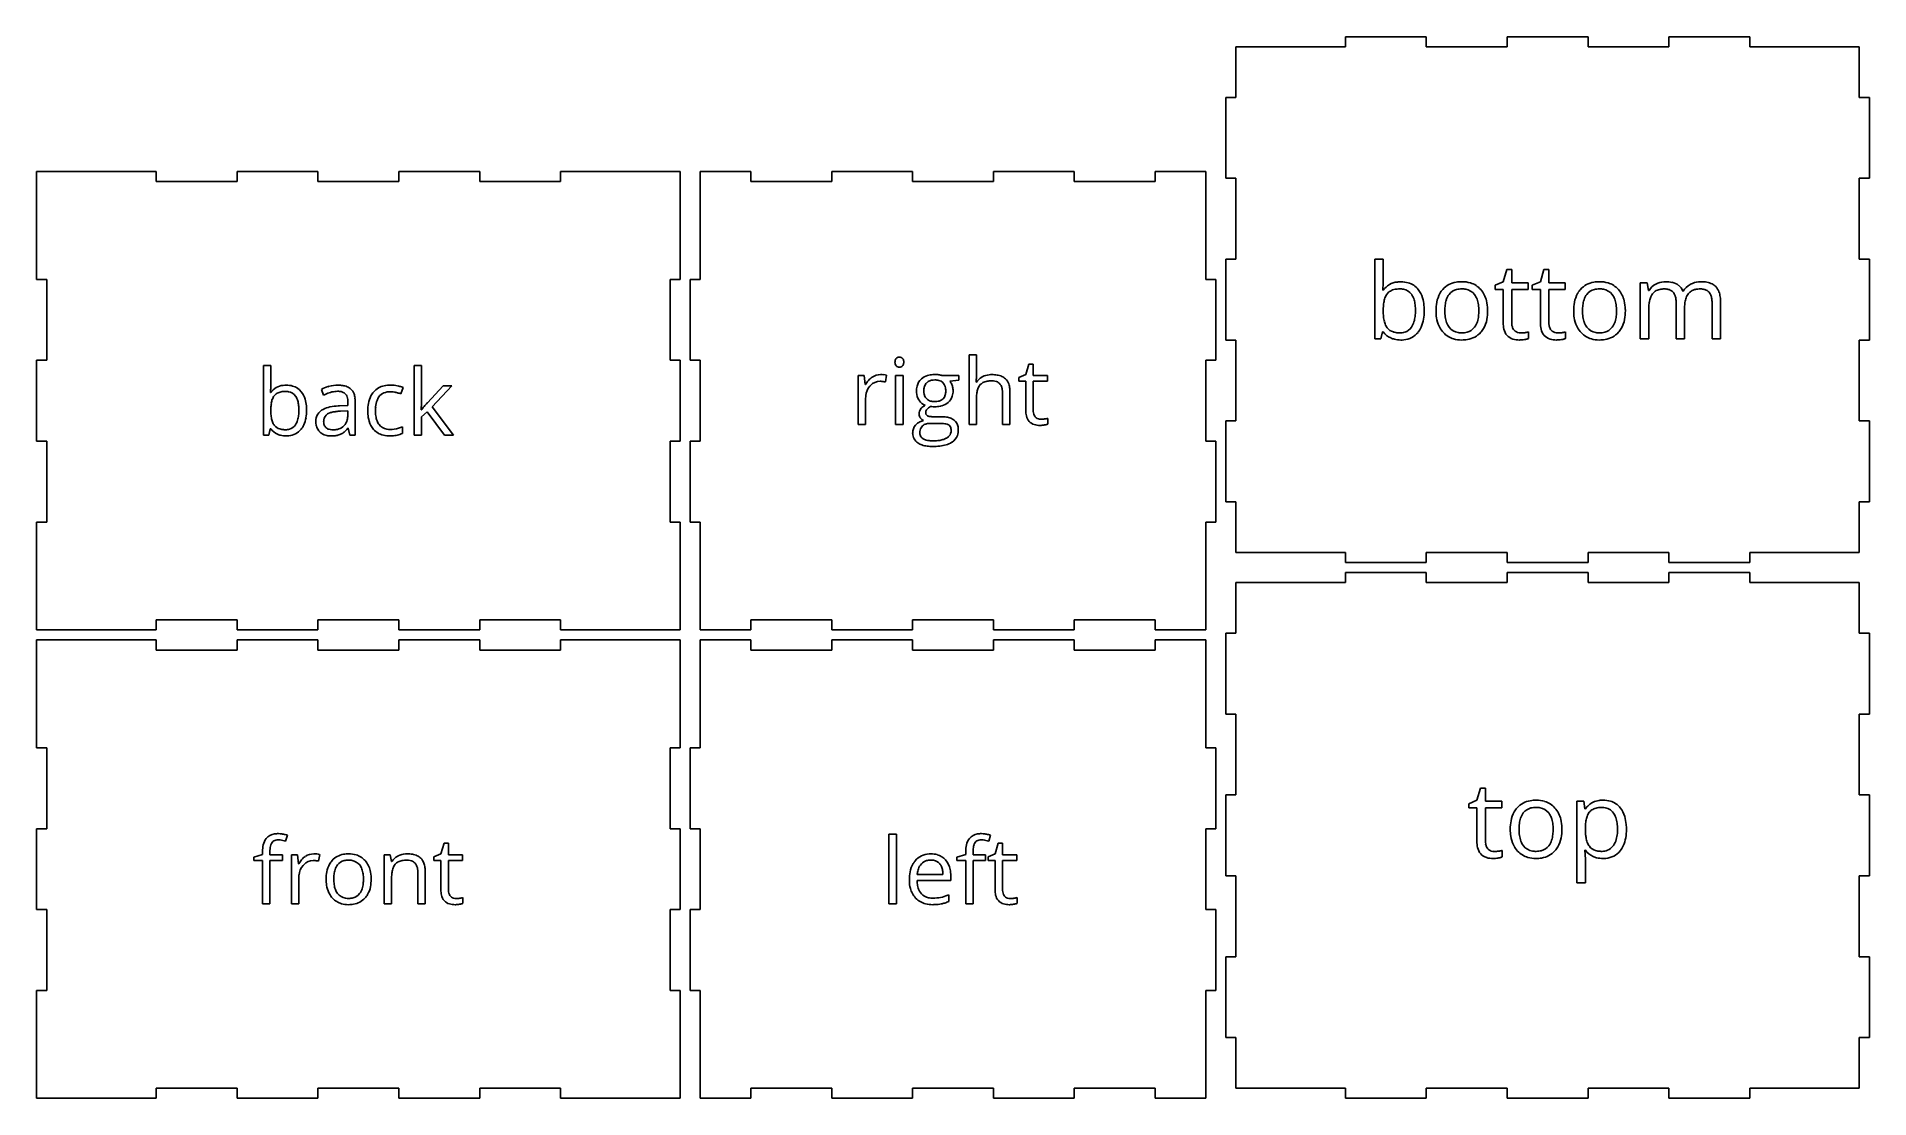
# Model space of a CAD drawing. Header units: millimetres. Extents: x 0 to 544, y 3 to 318.
import ezdxf

# ---------------------------------------------------------------- set-up
doc = ezdxf.new("R2010")
doc.units = ezdxf.units.MM

msp = doc.modelspace()

# ---------------------------------------------------------------- linework, layer by layer
at = {"layer": 'back_labelLayer'}
for p, q in [((67.3, 199.8), (67.3, 220.47)), ((67.3, 220.47), (69.51, 220.47)), ((69.51, 220.47), (69.51, 215.45)), ((112.05, 199.8), (112.05, 220.47)), ((112.05, 220.47), (114.23, 220.47)), ((114.23, 220.47), (114.23, 209.51)), ((69.4, 212.42), (69.51, 212.42)), ((85.19, 211.66), (84.52, 213.35)), ((108.81, 213.86), (108.13, 211.99)), ((115.97, 209.38), (120.67, 214.36)), ((123.28, 214.36), (117.39, 208.15)), ((120.67, 214.36), (123.28, 214.36)), ((89.94, 208.45), (92.41, 208.53)), ((92.35, 206.96), (90.15, 206.87)), ((92.35, 205.64), (92.35, 206.96)), ((92.41, 208.53), (92.41, 209.43)), ((94.56, 209.73), (94.56, 199.8)), ((114.12, 207.25), (114.23, 207.25)), ((117.39, 208.15), (123.7, 199.8)), ((69.35, 201.67), (68.88, 199.8)), ((69.51, 201.67), (69.35, 201.67)), ((92.49, 201.87), (92.38, 201.87)), ((92.92, 199.8), (92.49, 201.87)), ((108.6, 202.24), (108.6, 200.29)), ((115.89, 206.68), (114.23, 205.25)), ((114.23, 205.25), (114.23, 199.8)), ((121.03, 199.8), (115.89, 206.68)), ((68.88, 199.8), (67.3, 199.8)), ((94.56, 199.8), (92.92, 199.8)), ((114.23, 199.8), (112.05, 199.8)), ((123.7, 199.8), (121.03, 199.8))]:
    msp.add_line(p, q, dxfattribs=at)
for centre, radius, start, end in [((41.9, 214.6), 27.59, 355.4718, 355.6526), ((36.34, 214.98), 33.17, 355.7239, 358.1259), ((23.54, 215.41), 45.97, 358.1123, 0.0484), ((73.62, 209.55), 5.01, 95.1835, 145.1109), ((72.83, 209.67), 2.93, 120.1403, 142.4249), ((73.25, 208.87), 3.83, 100.447, 119.6701), ((73.71, 206.55), 6.2, 89.5731, 100.7324), ((74.06, 207.07), 7.53, 89.8743, 96.8145), ((73.79, 207.65), 5.1, 78.6781, 90.3749), ((74.14, 207.86), 6.74, 74.2393, 90.5624), ((74.22, 209.49), 3.22, 35.5408, 79.8011), ((74.59, 209.49), 5.04, 38.5631, 74.067), ((73.44, 208.6), 6.5, 16.4709, 38.4075), ((89.34, 204.4), 10.17, 106.3569, 118.335), ((90.21, 202.04), 10.84, 103.6227, 112.432), ((89.77, 203.06), 11.57, 104.5162, 106.549), ((89.46, 204.39), 10.21, 90.0714, 104.6521), ((89.37, 205.6), 7.18, 90.4485, 103.7666), ((89.33, 207.33), 5.45, 83.6507, 90.1753), ((89.5, 205.28), 9.31, 81.568, 90.3249), ((89.55, 209.16), 3.6, 70.5716, 83.9929), ((90.02, 210.44), 2.24, 42.7295, 71.038), ((90.03, 208.79), 5.76, 68.2274, 81.7494), ((90.78, 210.66), 3.75, 47.8683, 68.2934), ((90.91, 210.9), 3.49, 19.2331, 46.6741), ((104.61, 208.61), 6.08, 138.655, 152.6854), ((104.31, 208.83), 5.71, 101.4913, 138.3134), ((104.55, 208.93), 3.7, 114.4266, 161.6633), ((104.9, 207.78), 4.89, 88.7194, 112.5668), ((105, 205.97), 8.65, 89.5892, 102.1788), ((105.01, 207.78), 4.89, 87.6749, 89.9748), ((105.05, 204.67), 9.95, 77.7702, 89.9475), ((104.93, 206.35), 6.32, 81.691, 87.5079), ((104.53, 203.59), 9.11, 77.2999, 81.7345), ((103.99, 201.04), 11.71, 74.7802, 77.4497), ((104.51, 202.88), 9.81, 68.3294, 74.8831), ((104.87, 203.63), 11, 74.6797, 77.9578), ((105.88, 207.32), 7.18, 70.0946, 74.7386), ((106.85, 209.97), 4.36, 63.5034, 70.1862), ((107.32, 210.96), 3.26, 62.927, 63.1891), ((86.49, 207.1), 16.99, 177.6177, 180.0425), ((84.09, 207.03), 14.58, 179.7763, 185.7075), ((81.39, 207.36), 11.87, 171.0668, 177.8457), ((76.47, 208.16), 6.9, 160.8926, 171.2334), ((73.53, 209.2), 3.77, 143.3382, 161.256), ((73.86, 209.23), 3.66, 32.7034, 35.5242), ((72.88, 208.67), 4.79, 15.7779, 32.0151), ((69.72, 207.73), 8.09, 6.1649, 16.0396), ((65.2, 207.07), 12.63, 353.4935, 0.2205), ((64.81, 207.17), 13.03, 359.7681, 6.3095), ((70.14, 207.56), 9.96, 5.1339, 16.7973), ((67.19, 207.02), 12.93, 350.6563, 0.338), ((65.97, 207.12), 14.15, 359.8779, 5.4094), ((86.69, 203.98), 3.81, 115.4905, 182.3568), ((88.6, 200.48), 7.8, 101.3568, 117.0799), ((91.66, 198.39), 14.77, 112.2122, 115.9641), ((90.14, 193.31), 15.14, 92.4696, 101.7065), ((89.94, 197), 9.83, 96.3545, 102.9953), ((90.67, 190.69), 16.19, 91.8565, 96.4479), ((90.58, 186.92), 21.53, 91.7164, 92.9096), ((89.82, 210.33), 2.46, 20.4094, 41.4479), ((88.47, 209.81), 3.91, 7.8273, 20.6042), ((86.07, 209.46), 6.33, 359.6933, 8.0036), ((88.88, 210.15), 5.65, 6.3379, 19.6815), ((85.88, 209.76), 8.67, 359.8027, 6.6583), ((110.45, 207.06), 12.16, 169.8978, 180.3689), ((111.62, 206.97), 13.33, 179.9389, 183.9815), ((106.22, 207.85), 7.86, 153.0875, 170.1051), ((112.76, 207.04), 12.18, 174.531, 180.1549), ((111.25, 206.96), 10.68, 179.7041, 188.0744), ((108, 207.58), 7.4, 160.1418, 175.1368), ((42.56, 212.27), 71.74, 356.0329, 356.6442), ((24.64, 213.48), 89.7, 356.0202, 356.0555), ((71, 210.61), 43.25, 356.6325, 357.491), ((88.1, 209.85), 26.13, 357.5042, 358.3307), ((99.53, 209.54), 14.69, 358.274, 359.8927), ((124.88, 199.71), 13.05, 142.3234, 144.7075), ((131.83, 194.35), 21.83, 140.4331, 142.3365), ((140.89, 186.89), 33.56, 139.2799, 140.4704), ((151.36, 177.89), 47.37, 138.3418, 139.2877), ((73.48, 204.51), 4.88, 215.585, 245.8362), ((78.34, 206.44), 8.8, 185.5925, 194.2051), ((74.66, 205.49), 5, 193.943, 208.0218), ((73.17, 204.73), 3.33, 208.5537, 217.5605), ((73.05, 204.68), 3.2, 218.169, 253.8047), ((73.64, 206.51), 5.12, 253.1382, 266.8483), ((73.81, 208.47), 7.09, 266.3776, 270.0511), ((73.86, 205.78), 4.4, 269.3869, 285.8631), ((74.44, 204.78), 5.22, 274.064, 321.4081), ((74.19, 204.6), 3.17, 286.0163, 326.8497), ((72.61, 205.64), 5.06, 326.7105, 343.6662), ((69.66, 206.54), 8.15, 343.4171, 353.6369), ((73.68, 205.39), 6.2, 321.3161, 335.5436), ((71.7, 206.25), 8.36, 335.8306, 350.8255), ((88.43, 203.78), 5.55, 179.5457, 192.6949), ((86.56, 203.32), 3.62, 192.0828, 227.4521), ((88.68, 203.81), 3.48, 171.2122, 180.2058), ((88.34, 203.77), 3.15, 179.5266, 192.7787), ((87.57, 204.03), 2.35, 120.9734, 172.418), ((87.28, 203.51), 2.05, 192.3264, 222.058), ((87.2, 203.47), 1.96, 222.5805, 229.2547), ((87.47, 203.81), 2.4, 229.7837, 254.2724), ((88.13, 203.17), 3.39, 113.5886, 121.6805), ((88.95, 201.21), 5.5, 102.7995, 113.2433), ((87.82, 205), 3.64, 253.9397, 266.4534), ((87.94, 206.31), 4.96, 266.0783, 270.059), ((87.99, 207.42), 6.07, 269.5792, 282.0414), ((88.43, 205.46), 4.06, 281.7121, 306.4594), ((88.63, 205.14), 3.68, 306.9881, 313.856), ((88.6, 205.13), 3.69, 314.1892, 347.427), ((85.21, 207.54), 9.14, 314.7445, 321.7072), ((86.75, 205.59), 5.6, 346.9178, 0.2825), ((85.38, 205.64), 6.97, 359.8174, 0.0006), ((108.03, 206.65), 9.73, 183.5914, 196.354), ((104.83, 205.68), 6.38, 196.0167, 221.1349), ((104.19, 205.2), 5.59, 221.7976, 256.8021), ((107.4, 206.39), 6.79, 187.9315, 200.3885), ((105.33, 205.62), 4.57, 200.4183, 216.6393), ((104.45, 205), 3.5, 216.9695, 261.3103), ((104.84, 206.79), 5.33, 260.1359, 270.2692), ((104.82, 210.69), 9.23, 270.2658, 286.2891), ((104.26, 212.78), 11.39, 286.0461, 292.3654), ((73.85, 205.37), 5.82, 245.9802, 255.5456), ((74.04, 206.22), 6.69, 255.7755, 270.3185), ((74.09, 207.01), 7.48, 269.9226, 275.5482), ((86.66, 203.46), 3.8, 227.7689, 237.805), ((86.99, 204.05), 4.47, 238.3273, 258.9184), ((87.46, 206.3), 6.77, 258.672, 270.4048), ((87.51, 209.46), 9.92, 269.9539, 273.1491), ((87.67, 207.03), 7.49, 272.9335, 281.4139), ((88.16, 204.67), 5.08, 281.298, 293.7314), ((88.53, 203.72), 4.06, 294.3933, 304.7372), ((87.45, 205.25), 5.94, 304.8485, 314.8531), ((104.85, 207.77), 8.24, 256.4244, 270.489), ((104.92, 211.62), 12.09, 269.9655, 272.8643), ((105.11, 208.79), 9.25, 272.5981, 282.1878), ((105.75, 205.88), 6.27, 282.0344, 296.9455)]:
    msp.add_arc(centre, radius, start, end, dxfattribs=at)
at = {"layer": 'back_outsideCutPath'}
for p, q in [((0, 278), (0, 246)), ((11.5, 278), (0, 278)), ((35.5, 278), (11.5, 278)), ((35.5, 275), (35.5, 278)), ((83.5, 278), (59.5, 278)), ((59.5, 278), (59.5, 275)), ((83.5, 275), (83.5, 278)), ((131.5, 278), (107.5, 278)), ((107.5, 278), (107.5, 275)), ((131.5, 275), (131.5, 278)), ((191, 278), (155.5, 278)), ((155.5, 278), (155.5, 275)), ((191, 270), (191, 278)), ((59.5, 275), (35.5, 275)), ((107.5, 275), (83.5, 275)), ((155.5, 275), (131.5, 275)), ((191, 246), (191, 270)), ((0, 246), (3, 246)), ((3, 246), (3, 222)), ((188, 222), (188, 246)), ((188, 246), (191, 246)), ((3, 222), (0, 222)), ((0, 222), (0, 198)), ((191, 222), (188, 222)), ((191, 198), (191, 222)), ((0, 198), (3, 198)), ((3, 198), (3, 174)), ((188, 174), (188, 198)), ((188, 198), (191, 198)), ((3, 174), (0, 174)), ((0, 174), (0, 150)), ((191, 174), (188, 174)), ((191, 142), (191, 174)), ((0, 150), (0, 142)), ((0, 142), (35.5, 142)), ((35.5, 142), (35.5, 145)), ((35.5, 145), (59.5, 145)), ((59.5, 145), (59.5, 142)), ((59.5, 142), (83.5, 142)), ((83.5, 142), (83.5, 145)), ((83.5, 145), (107.5, 145)), ((107.5, 145), (107.5, 142)), ((107.5, 142), (131.5, 142)), ((131.5, 142), (131.5, 145)), ((131.5, 145), (155.5, 145)), ((155.5, 145), (155.5, 142)), ((155.5, 142), (179.5, 142)), ((179.5, 142), (191, 142))]:
    msp.add_line(p, q, dxfattribs=at)
at = {"layer": 'bottom_labelLayer'}
for p, q in [((397.18, 228.3), (397.18, 252.01)), ((397.18, 252.01), (399.7, 252.01)), ((399.7, 252.01), (399.7, 246.25)), ((432.93, 244.25), (435.32, 245.3)), ((435.32, 245.3), (436.39, 248.87)), ((436.39, 248.87), (437.85, 248.87)), ((437.85, 248.87), (437.85, 245)), ((437.85, 245), (442.7, 245)), ((442.7, 245), (442.7, 243.03)), ((443.94, 244.25), (446.34, 245.3)), ((446.34, 245.3), (447.4, 248.87)), ((447.4, 248.87), (448.87, 248.87)), ((448.87, 248.87), (448.87, 245)), ((448.87, 245), (453.71, 245)), ((453.71, 245), (453.71, 243.03)), ((476.01, 228.3), (476.01, 245)), ((476.01, 245), (478.07, 245)), ((478.07, 245), (478.48, 242.71)), ((399.58, 242.77), (399.7, 242.77)), ((432.93, 243.03), (432.93, 244.25)), ((435.32, 243.03), (432.93, 243.03)), ((435.32, 233.1), (435.32, 243.03)), ((442.7, 243.03), (437.85, 243.03)), ((437.85, 243.03), (437.85, 233.21)), ((443.94, 243.03), (443.94, 244.25)), ((446.34, 243.03), (443.94, 243.03)), ((446.34, 233.1), (446.34, 243.03)), ((453.71, 243.03), (448.87, 243.03)), ((448.87, 243.03), (448.87, 233.21)), ((478.48, 242.71), (478.6, 242.71)), ((488.66, 242.47), (488.78, 242.47)), ((478.54, 237.06), (478.54, 228.3)), ((486.65, 228.3), (486.65, 239.16)), ((489.18, 237.62), (489.18, 228.3)), ((497.3, 228.3), (497.3, 239.16)), ((499.82, 239.19), (499.82, 228.3)), ((399.52, 230.45), (398.99, 228.3)), ((399.7, 230.45), (399.52, 230.45)), ((442.82, 230.39), (442.82, 228.45)), ((453.83, 230.39), (453.83, 228.45)), ((398.99, 228.3), (397.18, 228.3)), ((478.54, 228.3), (476.01, 228.3)), ((489.18, 228.3), (486.65, 228.3)), ((499.82, 228.3), (497.3, 228.3))]:
    msp.add_line(p, q, dxfattribs=at)
for centre, radius, start, end in [((346.98, 246.2), 52.73, 358.1123, 0.0484), ((404.42, 239.48), 5.75, 95.1835, 145.1109), ((404.93, 236.63), 8.64, 89.8743, 96.8146), ((405.02, 237.54), 7.73, 74.2393, 90.5624), ((405.53, 239.42), 5.79, 38.5631, 74.067), ((422.38, 238.55), 6.69, 99.1759, 137.9833), ((423.03, 235.48), 9.82, 89.7326, 100.076), ((423.16, 236.8), 8.5, 73.5223, 90.5692), ((423.66, 238.62), 6.62, 41.1446, 73.2134), ((463.25, 238.55), 6.69, 99.1759, 137.9833), ((463.9, 235.48), 9.82, 89.7326, 100.076), ((464.03, 236.8), 8.5, 73.5223, 90.5692), ((464.53, 238.62), 6.62, 41.1446, 73.2134), ((483.39, 239.29), 6, 93.8343, 117.5072), ((483.53, 238.05), 7.25, 89.9662, 94.2831), ((483.62, 237.02), 8.28, 77.5572, 90.5513), ((484.39, 240.33), 4.89, 52.7027, 78.0054), ((493.94, 238.89), 6.4, 95.8635, 117.9693), ((494.16, 237.32), 7.98, 89.9197, 96.2618), ((494.23, 236.51), 8.79, 79.9361, 90.3804), ((494.82, 239.68), 5.56, 62.9723, 80.1665), ((368.16, 245.26), 31.52, 355.4714, 355.653), ((361.65, 245.71), 38.04, 355.7239, 358.1259), ((407.69, 237.89), 7.91, 160.8926, 171.2334), ((404.32, 239.08), 4.33, 143.3382, 161.256), ((403.51, 239.62), 3.36, 120.1403, 142.4249), ((404, 238.71), 4.4, 100.4469, 119.6701), ((404.53, 236.05), 7.11, 89.5731, 100.7324), ((404.62, 237.31), 5.85, 78.6781, 90.375), ((405.11, 239.41), 3.69, 35.5408, 79.8011), ((404.7, 239.12), 4.2, 32.7034, 35.5242), ((403.57, 238.47), 5.5, 15.7779, 32.0151), ((399.94, 237.4), 9.28, 6.1649, 16.0396), ((404.22, 238.39), 7.45, 16.4709, 38.4075), ((400.43, 237.21), 11.42, 5.1338, 16.7973), ((424.04, 237.63), 8.59, 150.7111, 169.4695), ((422.61, 238.37), 6.99, 138.1759, 150.2287), ((426.52, 237.34), 8.49, 162.0653, 173.1675), ((423.42, 238.37), 5.23, 142.9026, 162.375), ((422.44, 239.06), 4.03, 103.4685, 142.3119), ((422.94, 237.14), 6.02, 89.4806, 103.8805), ((423.03, 236.78), 6.38, 79.3453, 90.3175), ((423.52, 238.94), 4.16, 37.9578, 80.4006), ((422.66, 238.34), 5.21, 20.0257, 37.4351), ((420.09, 237.39), 7.95, 7.744, 20.069), ((422.71, 237.8), 7.87, 13.5014, 41.0703), ((419.03, 236.84), 11.67, 1.1277, 13.88), ((464.91, 237.63), 8.59, 150.7111, 169.4695), ((463.49, 238.37), 6.99, 138.1759, 150.2287), ((467.39, 237.34), 8.49, 162.0653, 173.1675), ((464.29, 238.37), 5.23, 142.9026, 162.375), ((463.31, 239.06), 4.03, 103.4685, 142.3119), ((463.82, 237.14), 6.02, 89.4806, 103.8805), ((463.91, 236.78), 6.38, 79.3453, 90.3175), ((464.39, 238.94), 4.16, 37.9578, 80.4006), ((463.54, 238.34), 5.21, 20.0257, 37.4351), ((460.96, 237.39), 7.95, 7.744, 20.069), ((463.58, 237.8), 7.87, 13.5014, 41.0703), ((459.9, 236.84), 11.67, 1.1277, 13.88), ((482.89, 240.19), 4.97, 117.121, 149.5424), ((486.13, 238.09), 7.52, 161.0234, 171.4469), ((483.04, 239.18), 4.24, 143.077, 161.3914), ((482.27, 239.7), 3.31, 123.702, 142.3022), ((482.6, 239.13), 3.97, 101.1546, 123.0656), ((483.08, 236.87), 6.28, 89.5573, 101.4832), ((483.14, 237.23), 5.92, 85.5238, 90.0794), ((483.3, 238.95), 4.2, 72.3601, 85.9562), ((483.79, 240.41), 2.65, 41.0611, 72.8994), ((483.45, 240.19), 3.06, 20.7071, 40.0218), ((481.93, 239.61), 4.68, 7.9865, 20.795), ((479.19, 239.2), 7.46, 359.6948, 8.1471), ((484.66, 240.84), 4.32, 22.2098, 51.4971), ((493.36, 239.84), 5.28, 119.4042, 150.1829), ((496.08, 238.27), 6.86, 160.8732, 172.5273), ((493.55, 239.17), 4.18, 140.9765, 161.17), ((492.88, 239.66), 3.35, 122.3597, 140.2884), ((493.95, 238.95), 6.34, 118.2584, 120.063), ((493.25, 238.99), 4.11, 101.0032, 121.7841), ((493.74, 236.65), 6.51, 89.5621, 101.2962), ((493.8, 237.28), 5.87, 85.8145, 90.0686), ((493.95, 238.95), 4.2, 72.6395, 86.2568), ((494.44, 240.41), 2.66, 41.0408, 73.1793), ((494.1, 240.19), 3.06, 20.7071, 40.0218), ((492.58, 239.61), 4.68, 7.9865, 20.795), ((489.84, 239.2), 7.46, 359.6948, 8.1471), ((495.43, 240.94), 4.17, 44.229, 62.6229), ((495.25, 240.86), 4.35, 19.5612, 43.3161), ((492.6, 239.87), 7.18, 7.5042, 19.9645), ((488.23, 239.25), 11.6, 359.7107, 7.6907), ((419.19, 236.68), 19.48, 177.6177, 180.0425), ((416.43, 236.6), 16.72, 179.7763, 185.7075), ((413.33, 236.98), 13.62, 171.0668, 177.8457), ((409.83, 235.92), 10.09, 185.5925, 194.2051), ((399.88, 236.03), 9.34, 343.4171, 353.6369), ((394.77, 236.64), 14.49, 353.4935, 0.2205), ((394.32, 236.76), 14.94, 359.7681, 6.3095), ((402.22, 235.7), 9.58, 335.8306, 350.8255), ((397.05, 236.58), 14.83, 350.6563, 0.338), ((395.64, 236.7), 16.23, 359.8779, 5.4094), ((428.5, 236.75), 13.13, 169.2443, 180.3881), ((428.02, 236.61), 12.65, 179.7745, 189.0933), ((424.77, 236.06), 9.36, 188.9102, 205.3171), ((431.35, 236.72), 13.36, 173.0086, 180.2464), ((430.79, 236.6), 12.81, 179.706, 187.9161), ((426.09, 235.92), 8.06, 187.7639, 200.0977), ((419.35, 236.06), 8.7, 342.3616, 353.7538), ((415.47, 236.73), 12.62, 359.7076, 7.8973), ((414.76, 236.62), 13.32, 353.5363, 0.2014), ((422.04, 235.7), 8.58, 330.2507, 349.4116), ((417.64, 236.58), 13.06, 349.1762, 0.3863), ((415.86, 236.67), 14.84, 359.9919, 1.542), ((469.37, 236.75), 13.13, 169.2443, 180.3881), ((468.89, 236.61), 12.65, 179.7745, 189.0933), ((465.64, 236.06), 9.36, 188.9102, 205.3171), ((472.22, 236.72), 13.36, 173.0086, 180.2464), ((471.67, 236.6), 12.81, 179.706, 187.9161), ((466.97, 235.92), 8.06, 187.7639, 200.0977), ((460.23, 236.06), 8.7, 342.3616, 353.7538), ((456.34, 236.73), 12.62, 359.7076, 7.8973), ((455.64, 236.62), 13.32, 353.5363, 0.2014), ((462.92, 235.7), 8.58, 330.2507, 349.4116), ((458.52, 236.58), 13.06, 349.1762, 0.3863), ((456.74, 236.67), 14.84, 359.9919, 1.542), ((496.15, 237.07), 17.61, 178.0976, 180.0253), ((491.25, 237.29), 12.71, 171.3042, 178.3502), ((500.29, 237.69), 11.12, 172.3777, 180.1829), ((503.2, 237.62), 14.03, 179.894, 180.0001), ((404.26, 233.71), 5.6, 215.585, 245.8362), ((405.61, 234.82), 5.73, 193.943, 208.0218), ((403.9, 233.95), 3.81, 208.5536, 217.5606), ((403.76, 233.9), 3.67, 218.169, 253.8047), ((404.68, 234.69), 6.67, 245.9802, 255.5456), ((404.44, 235.99), 5.87, 253.1382, 266.8483), ((404.63, 238.24), 8.13, 266.3776, 270.0511), ((404.69, 235.15), 5.04, 269.3869, 285.8631), ((405.36, 234.01), 5.99, 274.064, 321.4081), ((405.07, 233.8), 3.64, 286.0163, 326.8497), ((403.26, 235), 5.81, 326.7105, 343.6662), ((404.49, 234.72), 7.11, 321.3161, 335.5436), ((423.8, 235.66), 8.31, 205.656, 208.4461), ((422.55, 234.9), 6.85, 207.7947, 238.6758), ((423.51, 234.98), 5.31, 200.0846, 216.9132), ((422.64, 235.07), 7.04, 238.8116, 253.2428), ((422.56, 234.3), 4.14, 217.301, 261.7099), ((423, 236.39), 6.28, 260.5033, 270.2477), ((423.08, 235.99), 5.87, 269.4482, 284.7256), ((423.55, 234.26), 4.09, 284.5662, 322.6334), ((423.64, 234.8), 6.74, 278.8959, 317.9979), ((422.46, 235.05), 5.43, 323.0089, 342.6391), ((423.4, 235), 7.05, 318.144, 329.7566), ((443.27, 233.01), 7.95, 179.3551, 192.8478), ((439.28, 231.93), 3.82, 190.3818, 253.8772), ((442.94, 233.17), 5.09, 179.6417, 189.7506), ((441.15, 232.85), 3.27, 189.548, 205.7874), ((440.41, 232.51), 2.45, 206.1294, 221.4084), ((440.32, 232.45), 2.35, 221.5949, 262.3505), ((440.52, 233.46), 3.38, 261.3266, 270.1913), ((440.55, 238.39), 8.31, 269.8803, 278.3028), ((440.63, 237.74), 7.66, 278.4154, 279.0079), ((439.7, 243.69), 13.68, 278.959, 280.5105), ((440.58, 238.93), 8.83, 280.4848, 282.6268), ((441.36, 235.47), 5.29, 282.5877, 285.5795), ((441.75, 234.03), 3.8, 285.7235, 286.2561), ((454.29, 233.01), 7.95, 179.3551, 192.8478), ((450.3, 231.93), 3.82, 190.3818, 253.8772), ((453.96, 233.17), 5.09, 179.6417, 189.7506), ((452.16, 232.85), 3.27, 189.548, 205.7874), ((451.42, 232.51), 2.45, 206.1294, 221.4084), ((451.34, 232.45), 2.35, 221.5949, 262.3505), ((451.54, 233.46), 3.38, 261.3266, 270.1913), ((451.56, 238.39), 8.31, 269.8803, 278.3028), ((451.64, 237.74), 7.66, 278.4154, 279.0079), ((450.71, 243.69), 13.68, 278.959, 280.5105), ((451.6, 238.93), 8.83, 280.4848, 282.6268), ((452.38, 235.47), 5.29, 282.5877, 285.5795), ((452.77, 234.03), 3.8, 285.7235, 286.2561), ((464.68, 235.66), 8.31, 205.656, 208.4461), ((463.42, 234.9), 6.85, 207.7947, 238.6758), ((464.38, 234.98), 5.31, 200.0846, 216.9132), ((463.51, 235.07), 7.04, 238.8116, 253.2428), ((463.44, 234.3), 4.14, 217.301, 261.7099), ((463.87, 236.39), 6.28, 260.5033, 270.2477), ((463.96, 235.99), 5.87, 269.4482, 284.7256), ((464.42, 234.26), 4.09, 284.5662, 322.6334), ((464.51, 234.8), 6.74, 278.8959, 317.9979), ((463.34, 235.05), 5.43, 323.0089, 342.6391), ((464.27, 235), 7.05, 318.144, 329.7566), ((404.9, 235.67), 7.67, 255.7755, 270.3185), ((404.96, 236.57), 8.58, 269.9226, 275.5482), ((422.91, 236.12), 8.12, 253.5437, 270.4183), ((423.01, 237.82), 9.82, 269.7503, 279.8033), ((440.06, 234.6), 6.61, 253.7848, 270.8853), ((440.17, 234.48), 6.48, 270.0033, 270.7603), ((440.13, 235.88), 7.88, 270.8932, 275.5484), ((439.84, 238.94), 10.96, 275.526, 279.2939), ((440.1, 237.46), 9.46, 279.1863, 280.1143), ((440.52, 235.16), 7.12, 280.007, 283.3735), ((441.15, 232.52), 4.4, 283.3069, 288.1198), ((441.75, 230.7), 2.49, 287.9888, 295.3048), ((451.08, 234.6), 6.61, 253.7848, 270.8853), ((451.18, 234.48), 6.48, 270.0033, 270.7603), ((451.14, 235.88), 7.88, 270.8932, 275.5484), ((450.85, 238.94), 10.96, 275.526, 279.2939), ((451.11, 237.46), 9.46, 279.1863, 280.1143), ((451.54, 235.16), 7.12, 280.007, 283.3735), ((452.17, 232.52), 4.4, 283.3069, 288.1198), ((452.77, 230.7), 2.49, 287.9888, 295.3048), ((463.78, 236.12), 8.12, 253.5437, 270.4183), ((463.88, 237.82), 9.82, 269.7503, 279.8033)]:
    msp.add_arc(centre, radius, start, end, dxfattribs=at)
at = {"layer": 'bottom_outsideCutPath'}
for p, q in [((412.5, 318), (388.5, 318)), ((388.5, 318), (388.5, 315)), ((412.5, 315), (412.5, 318)), ((460.5, 318), (436.5, 318)), ((436.5, 318), (436.5, 315)), ((460.5, 315), (460.5, 318)), ((508.5, 318), (484.5, 318)), ((484.5, 318), (484.5, 315)), ((508.5, 315), (508.5, 318)), ((356, 315), (356, 300)), ((364.5, 315), (356, 315)), ((388.5, 315), (364.5, 315)), ((436.5, 315), (412.5, 315)), ((484.5, 315), (460.5, 315)), ((541, 315), (508.5, 315)), ((541, 300), (541, 315)), ((356, 300), (353, 300)), ((353, 300), (353, 276)), ((544, 300), (541, 300)), ((544, 276), (544, 300)), ((353, 276), (356, 276)), ((356, 276), (356, 252)), ((541, 252), (541, 276)), ((541, 276), (544, 276)), ((356, 252), (353, 252)), ((353, 252), (353, 228)), ((544, 252), (541, 252)), ((544, 228), (544, 252)), ((353, 228), (356, 228)), ((356, 228), (356, 204)), ((541, 204), (541, 228)), ((541, 228), (544, 228)), ((356, 204), (353, 204)), ((353, 204), (353, 180)), ((544, 204), (541, 204)), ((544, 180), (544, 204)), ((353, 180), (356, 180)), ((356, 180), (356, 165)), ((541, 165), (541, 180)), ((541, 180), (544, 180)), ((356, 165), (388.5, 165)), ((388.5, 165), (388.5, 162)), ((412.5, 162), (412.5, 165)), ((412.5, 165), (436.5, 165)), ((436.5, 165), (436.5, 162)), ((460.5, 162), (460.5, 165)), ((460.5, 165), (484.5, 165)), ((484.5, 165), (484.5, 162)), ((508.5, 162), (508.5, 165)), ((508.5, 165), (532.5, 165)), ((532.5, 165), (541, 165)), ((388.5, 162), (412.5, 162)), ((436.5, 162), (460.5, 162)), ((484.5, 162), (508.5, 162))]:
    msp.add_line(p, q, dxfattribs=at)
at = {"layer": 'front_labelLayer'}
for p, q in [((67.06, 75.36), (67.06, 76.17)), ((69.26, 76.23), (69.26, 75.28)), ((74.46, 81.07), (73.88, 79.31)), ((120.01, 75.55), (120.94, 78.66)), ((120.94, 78.66), (122.22, 78.66)), ((122.22, 78.66), (122.22, 75.28)), ((64.46, 74.57), (67.06, 75.36)), ((64.46, 73.57), (64.46, 74.57)), ((67.06, 73.57), (64.46, 73.57)), ((67.06, 60.73), (67.06, 73.57)), ((69.26, 75.28), (72.97, 75.28)), ((72.97, 73.57), (69.26, 73.57)), ((69.26, 73.57), (69.26, 60.73)), ((72.97, 75.28), (72.97, 73.57)), ((75.62, 60.73), (75.62, 75.28)), ((75.62, 75.28), (77.44, 75.28)), ((77.44, 75.28), (77.7, 72.59)), ((77.7, 72.59), (77.8, 72.59)), ((84.01, 75.39), (83.7, 73.34)), ((103.16, 60.73), (103.16, 75.28)), ((103.16, 75.28), (104.95, 75.28)), ((104.95, 75.28), (105.31, 73.29)), ((105.31, 73.29), (105.41, 73.29)), ((117.93, 74.63), (120.01, 75.55)), ((117.93, 73.57), (117.93, 74.63)), ((120.01, 73.57), (117.93, 73.57)), ((120.01, 64.91), (120.01, 73.57)), ((122.22, 75.28), (126.44, 75.28)), ((126.44, 73.57), (122.22, 73.57)), ((122.22, 73.57), (122.22, 65)), ((126.44, 75.28), (126.44, 73.57)), ((77.83, 68.54), (77.83, 60.73)), ((105.36, 68.36), (105.36, 60.73)), ((113.12, 60.73), (113.12, 70.14)), ((115.32, 70.22), (115.32, 60.73)), ((69.26, 60.73), (67.06, 60.73)), ((77.83, 60.73), (75.62, 60.73)), ((105.36, 60.73), (103.16, 60.73)), ((115.32, 60.73), (113.12, 60.73)), ((126.54, 62.55), (126.54, 60.86))]:
    msp.add_line(p, q, dxfattribs=at)
for centre, radius, start, end in [((75.99, 76.28), 8.94, 167.5776, 180.6587), ((71.79, 77.26), 4.62, 141.7434, 168.2322), ((71.11, 77.61), 3.87, 98.2552, 139.6203), ((79.67, 76.23), 10.41, 178.1973, 180.0232), ((76.82, 76.35), 7.56, 171.6528, 178.4384), ((73.8, 76.81), 4.5, 161.8437, 171.7847), ((71.95, 77.43), 2.55, 145.0689, 162.1802), ((71.41, 77.78), 1.91, 102.7677, 144.338), ((71.71, 74.84), 6.7, 89.6697, 99.9314), ((71.68, 76.75), 2.97, 89.4859, 103.4198), ((71.69, 74.98), 4.74, 83.0761, 89.7927), ((71.71, 74.44), 7.1, 81.5641, 89.7017), ((71.4, 72.65), 7.09, 76.5184, 83.0217), ((71.21, 70.96), 10.62, 75.974, 81.6565), ((70.57, 69.13), 10.71, 71.9613, 76.5918), ((70.35, 67.4), 14.27, 73.2964, 76.0946), ((84.29, 68.93), 7.45, 139.4139, 150.6033), ((82.88, 68.8), 5.03, 138.9576, 174.5422), ((82.95, 70.08), 5.69, 124.2321, 139.4161), ((83.02, 68.67), 5.23, 135.6209, 138.8377), ((82.08, 69.72), 3.82, 89.6335, 137.0881), ((82.24, 71.15), 4.39, 89.6797, 124.4406), ((82.1, 68.37), 5.17, 87.3437, 89.966), ((82.29, 65.43), 10.12, 84.9923, 90.1281), ((82.01, 66.78), 6.77, 81.5884, 87.1916), ((81.59, 63.86), 9.72, 77.4454, 81.636), ((82.53, 68.15), 7.39, 78.4892, 85.0266), ((93.48, 68.86), 7.48, 150.7111, 169.4696), ((92.24, 69.5), 6.09, 138.176, 150.2287), ((92.03, 69.66), 5.83, 99.1759, 137.9833), ((95.64, 68.61), 7.4, 162.0653, 173.1675), ((92.94, 69.51), 4.56, 142.9026, 162.375), ((92.08, 70.11), 3.51, 103.4685, 142.3119), ((92.6, 66.99), 8.56, 89.7326, 100.076), ((92.52, 68.43), 5.25, 89.4806, 103.8805), ((92.6, 68.12), 5.56, 79.3454, 90.3175), ((92.71, 68.14), 7.41, 73.5223, 90.5692), ((93.03, 70), 3.63, 37.9578, 80.4006), ((93.15, 69.72), 5.77, 41.1446, 73.2134), ((92.28, 69.48), 4.54, 20.0257, 37.435), ((90.04, 68.65), 6.93, 7.744, 20.069), ((92.32, 69.01), 6.87, 13.5014, 41.0703), ((109.19, 70.9), 4.46, 116.9443, 147.6526), ((111.69, 69.19), 6.28, 159.9534, 171.3801), ((109.19, 70.13), 3.6, 140.1519, 160.3146), ((108.78, 70.41), 3.11, 118.5439, 139.1927), ((109.65, 70.13), 5.37, 115.8072, 117.6067), ((109.25, 69.48), 4.15, 100.1177, 118.1603), ((109.89, 69.57), 5.97, 94.3227, 115.5454), ((109.72, 67), 6.67, 89.5933, 100.3718), ((110.03, 68.33), 7.22, 89.9579, 94.7109), ((109.79, 67.83), 5.84, 84.0198, 90.1511), ((110.09, 66.84), 8.7, 80.5585, 90.3538), ((110.01, 69.71), 3.95, 71.0828, 84.3691), ((110.5, 71.09), 2.49, 43.3791, 71.5386), ((110.63, 70), 5.51, 65.1094, 80.7638), ((110.37, 71.03), 2.62, 22.7024, 42.342), ((109.2, 70.55), 3.89, 8.4931, 22.658), ((111.27, 71.4), 3.96, 46.5584, 64.8783), ((106.89, 70.18), 6.23, 359.6714, 8.6877), ((111.32, 71.55), 3.82, 19.3849, 45.5997), ((109.11, 70.72), 6.18, 6.9634, 19.8363), ((105.7, 70.26), 9.62, 359.7631, 7.2116), ((84.52, 68.55), 6.69, 173.6907, 180.0883), ((97.36, 68.1), 11.45, 169.2443, 180.3881), ((96.95, 67.98), 11.03, 179.7745, 189.0933), ((94.11, 67.5), 8.16, 188.9102, 205.3171), ((99.85, 68.07), 11.65, 173.0086, 180.2464), ((99.37, 67.96), 11.16, 179.706, 187.9161), ((95.27, 67.37), 7.03, 187.7639, 200.0977), ((89.39, 67.5), 7.58, 342.3616, 353.7537), ((86.01, 68.07), 11, 359.7076, 7.8973), ((85.39, 67.98), 11.61, 353.5363, 0.2014), ((91.74, 67.18), 7.48, 330.2507, 349.4116), ((89.11, 68.17), 10.18, 1.1277, 13.88), ((87.9, 67.94), 11.39, 349.1762, 0.3863), ((86.35, 68.02), 12.94, 359.9919, 1.5419), ((119.48, 68.37), 14.12, 178.081, 180.0237), ((115.78, 68.54), 10.42, 171.1766, 178.3217), ((93.27, 67.15), 7.25, 205.656, 208.4462), ((92.18, 66.48), 5.97, 207.7947, 238.6758), ((93.02, 66.55), 4.63, 200.0846, 216.9132), ((92.26, 66.63), 6.14, 238.8116, 253.2428), ((92.19, 65.96), 3.61, 217.301, 261.7099), ((92.49, 67.54), 7.08, 253.5437, 270.4182), ((92.57, 67.78), 5.48, 260.5033, 270.2477), ((92.58, 69.02), 8.56, 269.7503, 279.8033), ((92.65, 67.43), 5.12, 269.4482, 284.7256), ((93.05, 65.92), 3.56, 284.5662, 322.6334), ((93.13, 66.39), 5.88, 278.8959, 317.9979), ((92.1, 66.61), 4.73, 323.0089, 342.6391), ((92.92, 66.56), 6.15, 318.144, 329.7566), ((126.94, 64.83), 6.93, 179.3551, 192.8478), ((123.46, 63.89), 3.33, 190.3818, 253.8772), ((126.65, 64.98), 4.44, 179.6417, 189.7506), ((125.09, 64.7), 2.85, 189.5479, 205.7874), ((124.44, 64.4), 2.14, 206.1295, 221.4084), ((124.15, 66.22), 5.76, 253.7848, 270.8853), ((124.37, 64.34), 2.05, 221.5949, 262.3505), ((124.54, 65.23), 2.95, 261.3266, 270.1913), ((124.23, 66.11), 5.65, 270.003, 270.7606), ((124.2, 67.33), 6.87, 270.8933, 275.5484), ((124.57, 69.52), 7.24, 269.8804, 278.3028), ((123.95, 70), 9.56, 275.526, 279.294), ((124.17, 68.71), 8.24, 279.1862, 280.1144), ((124.64, 68.96), 6.67, 278.4155, 279.008), ((124.54, 66.71), 6.21, 280.0069, 283.3736), ((123.82, 74.15), 11.93, 278.9589, 280.5105), ((125.09, 64.4), 3.84, 283.307, 288.1197), ((124.6, 69.99), 7.7, 280.4848, 282.6268), ((125.28, 66.98), 4.61, 282.5877, 285.5795), ((125.62, 62.82), 2.17, 287.9889, 295.3048), ((125.62, 65.72), 3.31, 285.7237, 286.2565)]:
    msp.add_arc(centre, radius, start, end, dxfattribs=at)
at = {"layer": 'front_outsideCutPath'}
for p, q in [((0, 139), (0, 107)), ((11.5, 139), (0, 139)), ((35.5, 139), (11.5, 139)), ((35.5, 136), (35.5, 139)), ((83.5, 139), (59.5, 139)), ((59.5, 139), (59.5, 136)), ((83.5, 136), (83.5, 139)), ((131.5, 139), (107.5, 139)), ((107.5, 139), (107.5, 136)), ((131.5, 136), (131.5, 139)), ((191, 139), (155.5, 139)), ((155.5, 139), (155.5, 136)), ((191, 131), (191, 139)), ((59.5, 136), (35.5, 136)), ((107.5, 136), (83.5, 136)), ((155.5, 136), (131.5, 136)), ((191, 107), (191, 131)), ((0, 107), (3, 107)), ((3, 107), (3, 83)), ((188, 83), (188, 107)), ((188, 107), (191, 107)), ((3, 83), (0, 83)), ((0, 83), (0, 59)), ((191, 83), (188, 83)), ((191, 59), (191, 83)), ((0, 59), (3, 59)), ((3, 59), (3, 35)), ((188, 35), (188, 59)), ((188, 59), (191, 59)), ((3, 35), (0, 35)), ((0, 35), (0, 11)), ((191, 35), (188, 35)), ((191, 3), (191, 35)), ((0, 11), (0, 3)), ((35.5, 3), (35.5, 6)), ((35.5, 6), (59.5, 6)), ((59.5, 6), (59.5, 3)), ((83.5, 3), (83.5, 6)), ((83.5, 6), (107.5, 6)), ((107.5, 6), (107.5, 3)), ((131.5, 3), (131.5, 6)), ((131.5, 6), (155.5, 6)), ((155.5, 6), (155.5, 3)), ((0, 3), (35.5, 3)), ((59.5, 3), (83.5, 3)), ((107.5, 3), (131.5, 3)), ((155.5, 3), (179.5, 3)), ((179.5, 3), (191, 3))]:
    msp.add_line(p, q, dxfattribs=at)
at = {"layer": 'left_labelLayer'}
for p, q in [((252.97, 60.73), (252.97, 81.39)), ((252.97, 81.39), (255.18, 81.39)), ((255.18, 81.39), (255.18, 60.73)), ((275.77, 75.36), (275.77, 76.17)), ((277.97, 76.23), (277.97, 75.28)), ((283.16, 81.07), (282.59, 79.31)), ((284.49, 75.55), (285.42, 78.66)), ((285.42, 78.66), (286.7, 78.66)), ((286.7, 78.66), (286.7, 75.28)), ((273.16, 74.57), (275.77, 75.36)), ((273.16, 73.57), (273.16, 74.57)), ((275.77, 73.57), (273.16, 73.57)), ((275.77, 60.73), (275.77, 73.57)), ((277.97, 75.28), (281.68, 75.28)), ((281.68, 73.57), (277.97, 73.57)), ((277.97, 73.57), (277.97, 60.73)), ((281.68, 75.28), (281.68, 73.57)), ((282.41, 74.63), (284.49, 75.55)), ((282.41, 73.57), (282.41, 74.63)), ((284.49, 73.57), (282.41, 73.57)), ((284.49, 64.91), (284.49, 73.57)), ((286.7, 75.28), (290.92, 75.28)), ((290.92, 73.57), (286.7, 73.57)), ((286.7, 73.57), (286.7, 65)), ((290.92, 75.28), (290.92, 73.57)), ((271.36, 67.61), (261.33, 67.61)), ((261.38, 69.4), (268.99, 69.4)), ((271.36, 69), (271.36, 67.61)), ((255.18, 60.73), (252.97, 60.73)), ((270.73, 63.37), (270.73, 61.4)), ((277.97, 60.73), (275.77, 60.73)), ((291.03, 62.55), (291.03, 60.86))]:
    msp.add_line(p, q, dxfattribs=at)
for centre, radius, start, end in [((284.7, 76.28), 8.94, 167.5776, 180.6587), ((280.5, 77.26), 4.62, 141.7434, 168.2322), ((279.81, 77.61), 3.87, 98.2552, 139.6203), ((288.38, 76.23), 10.41, 178.1973, 180.0232), ((285.53, 76.35), 7.56, 171.6528, 178.4384), ((282.51, 76.81), 4.5, 161.8437, 171.7847), ((280.66, 77.43), 2.55, 145.0689, 162.1802), ((280.12, 77.78), 1.91, 102.7677, 144.338), ((280.41, 74.84), 6.7, 89.6697, 99.9314), ((280.39, 76.75), 2.97, 89.4859, 103.4198), ((280.4, 74.98), 4.74, 83.0761, 89.7927), ((280.42, 74.44), 7.1, 81.5641, 89.7017), ((280.11, 72.65), 7.09, 76.5184, 83.0217), ((279.92, 70.96), 10.62, 75.974, 81.6565), ((279.28, 69.13), 10.71, 71.9613, 76.5918), ((279.06, 67.4), 14.27, 73.2964, 76.0946), ((266.84, 68.73), 7.72, 149.4071, 169.1854), ((265.79, 69.29), 6.53, 140.1056, 148.9067), ((265.14, 69.89), 5.65, 92.4763, 140.5386), ((267.78, 68.94), 6.41, 160.3353, 172.5315), ((265.85, 69.65), 4.36, 138.0995, 160.5866), ((265.1, 70.31), 3.36, 106.4657, 137.9176), ((265.36, 69.36), 4.35, 89.4422, 106.209), ((265.43, 67.76), 7.79, 89.9638, 93.9176), ((265.43, 69.17), 4.53, 79.6468, 90.291), ((265.5, 68.83), 6.72, 74.2126, 90.545), ((265.75, 70.65), 3.02, 40.0823, 80.6243), ((265.92, 70.38), 5.11, 41.2065, 74.0233), ((265.44, 70.41), 3.41, 23.4821, 39.7072), ((264.16, 69.88), 4.79, 8.7342, 23.2772), ((265.12, 69.69), 6.16, 11.5994, 41.1496), ((262.38, 69.06), 8.97, 359.6148, 12.0336), ((270.62, 67.96), 11.58, 168.9539, 180.3843), ((271.64, 67.88), 12.59, 179.9887, 181.7991), ((268.8, 67.72), 9.76, 181.3575, 194.492), ((270.18, 67.78), 8.85, 181.1447, 190.8007), ((269.68, 68.64), 8.33, 172.1545, 174.7615), ((267.05, 67.17), 5.67, 190.6006, 206.0275), ((261.48, 69.44), 7.51, 359.6745, 8.9225), ((265.65, 66.86), 6.49, 194.0877, 223.0538), ((265.31, 66.61), 6.07, 223.5466, 256.1957), ((265.67, 66.52), 4.14, 206.295, 222.5558), ((265.55, 66.45), 4.01, 223.0645, 258.1401), ((265.93, 69.03), 8.57, 256.0088, 270.4848), ((266.04, 68.46), 6.07, 257.5312, 270.4319), ((266.01, 78.42), 17.96, 269.9669, 271.9931), ((266.04, 74.03), 11.64, 270.1984, 292.209), ((266.18, 74.09), 13.63, 271.912, 275.9727), ((266.65, 69.74), 9.26, 275.9054, 281.6604), ((266.42, 70.58), 10.12, 281.9936, 287.8851), ((265.46, 73.54), 13.24, 287.9023, 293.4862), ((265.48, 75.64), 13.34, 291.8255, 293.1614), ((291.42, 64.83), 6.93, 179.3551, 192.8478), ((287.94, 63.89), 3.33, 190.3818, 253.8772), ((291.14, 64.98), 4.44, 179.6417, 189.7506), ((289.57, 64.7), 2.85, 189.5479, 205.7874), ((288.92, 64.4), 2.14, 206.1295, 221.4084), ((288.63, 66.22), 5.76, 253.7848, 270.8853), ((288.85, 64.34), 2.05, 221.5949, 262.3505), ((289.02, 65.23), 2.95, 261.3266, 270.1913), ((288.71, 66.11), 5.65, 270.003, 270.7606), ((288.68, 67.33), 6.87, 270.8933, 275.5484), ((289.05, 69.52), 7.24, 269.8804, 278.3028), ((288.43, 70), 9.56, 275.526, 279.294), ((288.65, 68.71), 8.24, 279.1862, 280.1144), ((289.12, 68.96), 6.67, 278.4155, 279.008), ((289.02, 66.71), 6.21, 280.0069, 283.3736), ((288.3, 74.15), 11.93, 278.9589, 280.5105), ((289.58, 64.4), 3.84, 283.307, 288.1197), ((289.08, 69.99), 7.7, 280.4848, 282.6268), ((289.76, 66.98), 4.61, 282.5877, 285.5795), ((290.1, 62.82), 2.17, 287.9889, 295.3048), ((290.1, 65.72), 3.31, 285.7237, 286.2565)]:
    msp.add_arc(centre, radius, start, end, dxfattribs=at)
at = {"layer": 'left_outsideCutPath'}
for p, q in [((197, 139), (197, 107)), ((212, 139), (197, 139)), ((212, 136), (212, 139)), ((260, 139), (236, 139)), ((236, 139), (236, 136)), ((260, 136), (260, 139)), ((308, 139), (284, 139)), ((284, 139), (284, 136)), ((308, 136), (308, 139)), ((347, 139), (332, 139)), ((332, 139), (332, 136)), ((347, 131), (347, 139)), ((236, 136), (212, 136)), ((284, 136), (260, 136)), ((332, 136), (308, 136)), ((347, 107), (347, 131)), ((197, 107), (194, 107)), ((194, 107), (194, 83)), ((350, 107), (347, 107)), ((350, 83), (350, 107)), ((194, 83), (197, 83)), ((197, 83), (197, 59)), ((347, 59), (347, 83)), ((347, 83), (350, 83)), ((197, 59), (194, 59)), ((194, 59), (194, 35)), ((350, 59), (347, 59)), ((350, 35), (350, 59)), ((194, 35), (197, 35)), ((197, 35), (197, 11)), ((347, 3), (347, 35)), ((347, 35), (350, 35)), ((197, 11), (197, 3)), ((212, 3), (212, 6)), ((212, 6), (236, 6)), ((236, 6), (236, 3)), ((260, 3), (260, 6)), ((260, 6), (284, 6)), ((284, 6), (284, 3)), ((308, 3), (308, 6)), ((308, 6), (332, 6)), ((332, 6), (332, 3)), ((197, 3), (212, 3)), ((236, 3), (260, 3)), ((284, 3), (308, 3)), ((332, 3), (347, 3))]:
    msp.add_line(p, q, dxfattribs=at)
at = {"layer": 'right_labelLayer'}
for p, q in [((276.75, 202.93), (276.75, 223.6)), ((276.75, 223.6), (278.95, 223.6)), ((278.95, 223.6), (278.95, 217.34)), ((291.52, 216.84), (293.6, 217.76)), ((293.6, 217.76), (294.53, 220.86)), ((294.53, 220.86), (295.81, 220.86)), ((295.81, 220.86), (295.81, 217.49)), ((243.86, 202.93), (243.86, 217.49)), ((243.86, 217.49), (245.68, 217.49)), ((245.68, 217.49), (245.94, 214.79)), ((245.94, 214.79), (246.04, 214.79)), ((252.24, 217.6), (251.94, 215.55)), ((254.97, 202.93), (254.97, 217.49)), ((254.97, 217.49), (257.17, 217.49)), ((257.17, 217.49), (257.17, 202.93)), ((268.73, 217.49), (273.76, 217.49)), ((273.76, 216.1), (271.06, 215.78)), ((273.76, 217.49), (273.76, 216.1)), ((278.85, 215.47), (278.98, 215.47)), ((286.71, 202.93), (286.71, 212.35)), ((288.91, 212.43), (288.91, 202.93)), ((291.52, 215.78), (291.52, 216.84)), ((293.6, 215.78), (291.52, 215.78)), ((293.6, 207.12), (293.6, 215.78)), ((295.81, 217.49), (300.03, 217.49)), ((300.03, 215.78), (295.81, 215.78)), ((295.81, 215.78), (295.81, 207.21)), ((300.03, 217.49), (300.03, 215.78)), ((246.07, 210.74), (246.07, 202.93)), ((278.95, 210.54), (278.95, 202.93)), ((246.07, 202.93), (243.86, 202.93)), ((257.17, 202.93), (254.97, 202.93)), ((267.97, 203.27), (265.33, 203.27)), ((266.1, 205.25), (268.67, 205.25)), ((278.95, 202.93), (276.75, 202.93)), ((288.91, 202.93), (286.71, 202.93)), ((300.14, 204.75), (300.14, 203.07))]:
    msp.add_line(p, q, dxfattribs=at)
for centre, radius, start, end in [((250.48, 213.36), 4.39, 89.6797, 124.4406), ((250.53, 207.63), 10.12, 84.9923, 90.1281), ((250.77, 210.36), 7.39, 78.4892, 85.0266), ((257.22, 221.45), 2.44, 170.8452, 180.3545), ((257.38, 221.43), 2.6, 179.8806, 185.3686), ((256.58, 221.34), 1.79, 184.9926, 198.204), ((256.31, 221.6), 1.52, 155.9679, 171.0516), ((255.96, 221.13), 1.14, 197.7934, 224.8942), ((255.87, 221.8), 1.03, 133.788, 155.9172), ((256.03, 221.62), 1.27, 92.6446, 133.471), ((256.03, 221.2), 1.24, 225.1301, 249.9001), ((256.07, 221.36), 1.4, 250.5, 270.5978), ((256.08, 221.21), 1.68, 89.9692, 93.7642), ((256.1, 221.6), 1.3, 46.3708, 90.8879), ((256.1, 221.25), 1.29, 269.1788, 314.2808), ((256.23, 221.73), 1.11, 17.7252, 46.4473), ((256.26, 221.11), 1.08, 313.6154, 332.2678), ((255.93, 221.26), 1.44, 332.6322, 350.0705), ((255.63, 221.52), 1.75, 4.9428, 18.1901), ((255.1, 221.42), 2.28, 349.8345, 0.3891), ((254.86, 221.44), 2.52, 359.8848, 5.3181), ((266.42, 210.64), 7.11, 93.633, 106.5409), ((266.66, 208.02), 9.74, 89.938, 94.0268), ((266.69, 209.31), 8.45, 82.5852, 90.185), ((266.95, 211.3), 6.44, 74.0089, 82.5695), ((283.35, 212.06), 5.66, 96.6652, 116.3782), ((283.56, 210.57), 7.16, 89.8927, 96.9959), ((283.63, 208.79), 8.94, 80.6863, 90.3537), ((284.19, 212.06), 5.62, 65.6023, 80.8844), ((252.53, 211.14), 7.45, 139.4139, 150.6033), ((251.12, 211.01), 5.03, 138.9576, 174.5422), ((251.19, 212.28), 5.69, 124.2321, 139.4161), ((251.26, 210.88), 5.23, 135.6209, 138.8377), ((250.32, 211.93), 3.82, 89.6335, 137.0881), ((250.34, 210.58), 5.17, 87.3437, 89.966), ((250.25, 208.99), 6.77, 81.5884, 87.1916), ((249.83, 206.07), 9.72, 77.4454, 81.636), ((267.54, 212.83), 6.37, 166.8196, 180.4839), ((266.73, 212.77), 5.56, 179.9759, 183.6207), ((265.73, 212.66), 4.56, 183.0161, 212.3123), ((265.43, 213.36), 4.19, 132.3288, 167.3341), ((265.71, 212.96), 4.68, 106.2189, 131.5378), ((269.15, 212.84), 5.8, 175.3393, 180.0864), ((267.65, 212.8), 4.3, 179.5618, 191.6529), ((267.47, 213), 4.12, 162.5912, 175.7343), ((266.07, 213.46), 2.65, 135.584, 163.0016), ((265.98, 213.52), 2.54, 122.5211, 134.9967), ((266.21, 213.1), 3.02, 101.062, 121.9739), ((266.54, 211.52), 4.63, 89.5859, 101.3334), ((266.63, 211.35), 4.79, 76.1095, 90.7028), ((267.25, 213.56), 2.5, 13.9536, 77.6674), ((265.1, 212.94), 4.74, 359.1806, 15.0432), ((265.38, 212.81), 4.47, 345.4362, 0.7466), ((268.25, 213.55), 3.58, 29.4584, 38.3577), ((266.79, 212.72), 5.27, 23.1846, 29.5422), ((265.39, 212.1), 6.8, 21.2506, 23.349), ((267.77, 213.04), 4.24, 6.8505, 20.9872), ((266.97, 212.82), 5.05, 342.565, 0.5958), ((266.57, 212.88), 5.45, 359.8711, 7.0432), ((270.31, 216.68), 8.62, 351.9713, 354.9618), ((265.86, 217.06), 13.09, 354.9829, 357.8943), ((259.12, 217.32), 19.83, 357.8674, 0.0683), ((289.5, 210.71), 10.54, 171.3202, 178.3407), ((282.71, 213.14), 4.4, 119.8316, 147.9726), ((285.39, 211.37), 6.38, 160.1567, 171.5313), ((282.84, 212.31), 3.67, 140.6208, 160.5049), ((282.36, 212.64), 3.09, 118.4551, 139.6706), ((283.25, 212.32), 5.38, 116.6658, 120.4183), ((282.84, 211.69), 4.14, 100.1068, 118.0847), ((283.31, 209.21), 6.67, 89.592, 100.3595), ((283.38, 210.04), 5.84, 84.0198, 90.1511), ((283.6, 211.92), 3.95, 71.0828, 84.3691), ((284.09, 213.3), 2.49, 43.3791, 71.5386), ((283.96, 213.24), 2.62, 22.7024, 42.342), ((282.79, 212.75), 3.89, 8.4931, 22.658), ((284.86, 213.57), 3.97, 46.7401, 65.4131), ((280.48, 212.39), 6.23, 359.6714, 8.6877), ((284.9, 213.71), 3.84, 19.2204, 45.7661), ((282.69, 212.89), 6.2, 6.4734, 19.6468), ((279.38, 212.46), 9.53, 359.7945, 6.7744), ((252.76, 210.75), 6.69, 173.6907, 180.0883), ((265.92, 212.8), 4.79, 212.4714, 215.8875), ((264.47, 206.12), 2.52, 161.7226, 180.4843), ((265.2, 212.22), 3.86, 215.1641, 247.4748), ((264.2, 206.19), 2.23, 144.4963, 161.3351), ((264.94, 205.64), 3.16, 132.7259, 144.1479), ((266.12, 204.38), 4.89, 125.2212, 132.8655), ((267.31, 202.72), 6.93, 121.2352, 125.3795), ((266.15, 212.47), 2.77, 191.3555, 213.3661), ((265.8, 212.27), 2.36, 213.9574, 227.7972), ((265.58, 206.42), 1.66, 147.5369, 180.2592), ((266.12, 206.06), 2.31, 128.0882, 147.14), ((266.11, 212.64), 2.85, 228.2621, 254.7341), ((267.13, 204.8), 3.92, 117.3935, 128.4095), ((266.42, 214.17), 5.98, 259.4963, 263.3904), ((266.51, 214.01), 4.28, 254.4016, 267.4349), ((266.53, 215.27), 7.09, 263.4837, 270.1271), ((266.61, 215.41), 5.68, 267.0154, 270.0323), ((266.55, 217.76), 9.58, 269.9692, 272.9312), ((266.68, 214.54), 4.8, 269.2257, 284.3773), ((266.72, 215.46), 7.27, 272.5335, 285.258), ((267.33, 212.26), 2.43, 282.7797, 346.4829), ((267.38, 213.17), 4.89, 284.9316, 310.6223), ((267.9, 212.56), 4.09, 310.6098, 342.0924), ((293.18, 210.55), 14.23, 178.108, 180.023), ((300.53, 207.04), 6.93, 179.3551, 192.8478), ((300.25, 207.18), 4.44, 179.6417, 189.7506), ((263.4, 200.52), 3.37, 138.3916, 181.0053), ((263.75, 200.2), 3.85, 113.8121, 138.3496), ((264.48, 206.09), 2.53, 179.9836, 182.9376), ((264, 206.04), 2.04, 182.1767, 215.3415), ((264.43, 198.75), 5.46, 102.2871, 114.1173), ((264.51, 200.79), 2.32, 130.7945, 169.0413), ((264.54, 206.44), 2.72, 215.465, 217.1749), ((264.22, 206.16), 2.29, 216.5862, 245.4969), ((264.67, 200.59), 2.58, 117.2304, 130.5023), ((264.98, 199.93), 3.31, 99.8103, 116.8229), ((265.06, 206.4), 1.14, 179.2919, 198.3581), ((264.85, 206.34), 0.922, 199.2292, 239.5691), ((265.02, 206.59), 1.22, 238.2204, 239.8453), ((265.17, 206.88), 1.55, 240.7303, 254.5027), ((265.29, 198.2), 5.07, 89.6435, 100.0209), ((265.59, 208.33), 3.06, 254.1637, 262.2123), ((265.92, 210.67), 5.42, 262.0556, 267.2083), ((266.08, 213.63), 8.39, 267.0919, 270.0863), ((268, 189.24), 14.03, 86.5054, 90.1399), ((268.72, 196.22), 9.02, 81.5744, 90.306), ((268.36, 194.96), 8.3, 81.4172, 86.5756), ((268.95, 198.75), 4.46, 73.41, 81.5907), ((269.22, 199.45), 5.76, 68.3672, 81.7399), ((269.64, 201.02), 2.09, 58.9972, 73.8586), ((269.98, 201.63), 1.39, 31.5095, 58.0778), ((269.62, 201.43), 1.81, 10.6609, 30.9362), ((269.86, 201.1), 3.98, 52.188, 68.2501), ((268.47, 201.19), 2.98, 359.5461, 10.9905), ((270.32, 201.71), 3.23, 8.6201, 51.8982), ((268.8, 201.29), 4.77, 340.5269, 0.7201), ((268.73, 201.38), 4.84, 359.743, 9.7326), ((297.05, 206.1), 3.33, 190.3818, 253.8772), ((298.68, 206.9), 2.85, 189.5479, 205.7874), ((298.03, 206.61), 2.14, 206.1295, 221.4084), ((297.74, 208.43), 5.76, 253.7848, 270.8853), ((297.96, 206.55), 2.05, 221.5949, 262.3505), ((298.13, 207.44), 2.95, 261.3266, 270.1913), ((297.83, 208.32), 5.65, 270.003, 270.7606), ((297.79, 209.54), 6.87, 270.8933, 275.5484), ((298.16, 211.73), 7.24, 269.8804, 278.3028), ((297.54, 212.21), 9.56, 275.526, 279.294), ((297.76, 210.92), 8.24, 279.1862, 280.1144), ((298.23, 211.17), 6.67, 278.4155, 279.008), ((298.13, 208.91), 6.21, 280.0069, 283.3736), ((297.42, 216.35), 11.93, 278.9589, 280.5105), ((298.69, 206.61), 3.84, 283.307, 288.1197), ((298.19, 212.2), 7.7, 280.4848, 282.6268), ((298.87, 209.18), 4.61, 282.5877, 285.5795), ((299.21, 205.03), 2.17, 287.9889, 295.3048), ((299.21, 207.93), 3.31, 285.7237, 286.2565), ((264.68, 200.46), 4.66, 179.9785, 183.0227), ((263.6, 200.35), 3.57, 182.208, 207.7461), ((263.52, 200.39), 3.51, 208.9036, 236.4231), ((264.44, 201.71), 5.12, 235.9668, 251.2229), ((265.68, 200.51), 3.53, 168.2581, 180.382), ((264.37, 200.46), 2.21, 179.2207, 200.9356), ((264.1, 200.4), 1.95, 202.0287, 236.1457), ((265.31, 204.27), 7.83, 251.2102, 262.7064), ((264.5, 200.9), 2.59, 235.0635, 238.5042), ((264.96, 201.73), 3.53, 239.1066, 254.4863), ((265.58, 203.85), 5.74, 254.2324, 263.4937), ((265.92, 208.75), 12.35, 262.5635, 270.2699), ((265.96, 207.12), 9.03, 263.4108, 270.1458), ((266.05, 213.87), 17.47, 269.7545, 276.617), ((266, 209.19), 11.1, 269.9071, 270.0007), ((266.06, 212.91), 14.82, 269.7957, 275.3991), ((266.61, 207.21), 9.1, 275.2957, 283.3516), ((266.83, 207.36), 10.92, 276.494, 286.4954), ((267.51, 203.49), 5.27, 283.137, 295.8573), ((268.18, 202.03), 3.66, 296.4047, 301.8009), ((268.08, 203.24), 6.61, 286.2542, 302.528), ((268.45, 201.67), 3.22, 301.2231, 318.6238), ((269.04, 201.12), 2.41, 319.0766, 1.1407), ((268.77, 202.06), 5.24, 303.187, 304.1723), ((269.5, 201.12), 4.05, 302.9904, 339.5495)]:
    msp.add_arc(centre, radius, start, end, dxfattribs=at)
at = {"layer": 'right_outsideCutPath'}
for p, q in [((197, 278), (197, 246)), ((212, 278), (197, 278)), ((212, 275), (212, 278)), ((260, 278), (236, 278)), ((236, 278), (236, 275)), ((260, 275), (260, 278)), ((308, 278), (284, 278)), ((284, 278), (284, 275)), ((308, 275), (308, 278)), ((347, 278), (332, 278)), ((332, 278), (332, 275)), ((347, 270), (347, 278)), ((236, 275), (212, 275)), ((284, 275), (260, 275)), ((332, 275), (308, 275)), ((347, 246), (347, 270)), ((197, 246), (194, 246)), ((194, 246), (194, 222)), ((350, 246), (347, 246)), ((350, 222), (350, 246)), ((194, 222), (197, 222)), ((197, 222), (197, 198)), ((347, 198), (347, 222)), ((347, 222), (350, 222)), ((197, 198), (194, 198)), ((194, 198), (194, 174)), ((350, 198), (347, 198)), ((350, 174), (350, 198)), ((194, 174), (197, 174)), ((197, 174), (197, 150)), ((347, 142), (347, 174)), ((347, 174), (350, 174)), ((197, 150), (197, 142)), ((197, 142), (212, 142)), ((212, 142), (212, 145)), ((212, 145), (236, 145)), ((236, 145), (236, 142)), ((236, 142), (260, 142)), ((260, 142), (260, 145)), ((260, 145), (284, 145)), ((284, 145), (284, 142)), ((284, 142), (308, 142)), ((308, 142), (308, 145)), ((308, 145), (332, 145)), ((332, 145), (332, 142)), ((332, 142), (347, 142))]:
    msp.add_line(p, q, dxfattribs=at)
at = {"layer": 'top_labelLayer'}
for p, q in [((427.51, 91.47), (428.57, 95.03)), ((428.57, 95.03), (430.04, 95.03)), ((430.04, 95.03), (430.04, 91.16)), ((425.12, 90.41), (427.51, 91.47)), ((425.12, 89.2), (425.12, 90.41)), ((427.51, 89.2), (425.12, 89.2)), ((427.51, 79.26), (427.51, 89.2)), ((430.04, 91.16), (434.88, 91.16)), ((434.88, 89.2), (430.04, 89.2)), ((430.04, 89.2), (430.04, 79.37)), ((434.88, 91.16), (434.88, 89.2)), ((457.18, 66.97), (457.18, 91.16)), ((457.18, 91.16), (459.24, 91.16)), ((459.24, 91.16), (459.59, 88.88)), ((459.59, 88.88), (459.71, 88.88)), ((459.71, 83.39), (459.71, 82.83)), ((435, 76.55), (435, 74.62)), ((459.71, 76.61), (459.53, 76.61)), ((459.71, 73.84), (459.71, 66.97)), ((459.71, 66.97), (457.18, 66.97))]:
    msp.add_line(p, q, dxfattribs=at)
for centre, radius, start, end in [((446.08, 83.8), 8.59, 150.7111, 169.4695), ((444.66, 84.53), 6.99, 138.1759, 150.2287), ((444.42, 84.71), 6.69, 99.1759, 137.9833), ((445.46, 84.53), 5.23, 142.9026, 162.375), ((444.48, 85.23), 4.03, 103.4685, 142.3119), ((445.07, 81.64), 9.82, 89.7326, 100.076), ((444.99, 83.3), 6.02, 89.4806, 103.8805), ((445.08, 82.94), 6.38, 79.3453, 90.3175), ((445.2, 82.97), 8.5, 73.5223, 90.5692), ((445.56, 85.11), 4.16, 37.9578, 80.4006), ((445.7, 84.78), 6.62, 41.1446, 73.2134), ((444.71, 84.5), 5.21, 20.0257, 37.4351), ((444.75, 83.96), 7.87, 13.5014, 41.0703), ((465.28, 84.96), 6.81, 132.3565, 144.9196), ((464.29, 85.23), 4.33, 141.8891, 160.5973), ((464.24, 86.1), 5.26, 115.4006, 132.3118), ((463.48, 85.8), 3.34, 118.557, 141.0243), ((464.02, 84.76), 4.51, 100.0868, 118.1918), ((464.65, 85.11), 6.33, 97.7066, 114.8822), ((464.54, 82.03), 7.29, 89.5904, 100.3502), ((464.93, 83.27), 8.2, 89.8468, 97.9474), ((464.6, 83.88), 5.44, 84.0379, 90.0848), ((465.03, 83.71), 7.75, 74.1923, 90.5785), ((464.83, 85.37), 3.93, 35.4482, 85.2267), ((465.57, 85.66), 5.73, 38.0523, 74.0417), ((463.69, 84.51), 5.36, 19.8991, 35.898), ((464.09, 84.53), 7.59, 16.3356, 37.9091), ((450.54, 82.92), 13.13, 169.2443, 180.3881), ((450.06, 82.78), 12.65, 179.7745, 189.0933), ((453.39, 82.89), 13.36, 173.0086, 180.2464), ((452.84, 82.76), 12.81, 179.706, 187.9161), ((448.56, 83.5), 8.49, 162.0653, 173.1675), ((442.13, 83.56), 7.95, 7.744, 20.069), ((437.51, 82.89), 12.62, 359.7076, 7.8973), ((436.81, 82.78), 13.32, 353.5363, 0.2014), ((441.07, 83), 11.67, 1.1277, 13.88), ((439.69, 82.74), 13.06, 349.1762, 0.3863), ((437.91, 82.83), 14.84, 359.9919, 1.542), ((475.81, 83.24), 16.1, 178.0663, 179.4474), ((476.43, 82.76), 16.72, 179.7763, 185.7075), ((471.83, 83.43), 12.12, 171.0868, 178.3248), ((467.15, 84.18), 7.37, 160.2896, 171.2453), ((461.14, 83.58), 8.07, 7.715, 19.886), ((459.83, 82.42), 9.41, 343.9336, 355.1137), ((456.5, 82.92), 12.76, 359.7108, 7.861), ((455.79, 82.83), 13.47, 354.8402, 0.1175), ((460.2, 83.33), 11.66, 4.5767, 16.6089), ((457.06, 82.74), 14.83, 350.6563, 0.338), ((455.42, 82.86), 16.47, 359.9003, 4.9018), ((435.46, 79.17), 7.95, 179.3551, 192.8478), ((431.47, 78.1), 3.82, 190.3818, 253.8772), ((435.13, 79.34), 5.09, 179.6417, 189.7506), ((433.33, 79.02), 3.27, 189.548, 205.7874), ((432.59, 78.68), 2.45, 206.1294, 221.4084), ((432.51, 78.61), 2.35, 221.5949, 262.3505), ((432.71, 79.63), 3.38, 261.3266, 270.1913), ((432.73, 84.55), 8.31, 269.8803, 278.3028), ((432.81, 83.91), 7.66, 278.4154, 279.0079), ((431.88, 89.86), 13.68, 278.959, 280.5105), ((432.77, 85.09), 8.83, 280.4848, 282.6268), ((433.55, 81.63), 5.29, 282.5877, 285.5795), ((433.94, 80.2), 3.8, 285.7235, 286.2561), ((446.81, 82.23), 9.36, 188.9102, 205.3171), ((445.85, 81.83), 8.31, 205.656, 208.4461), ((444.59, 81.06), 6.85, 207.7947, 238.6758), ((448.14, 82.09), 8.06, 187.7639, 200.0977), ((445.55, 81.14), 5.31, 200.0846, 216.9132), ((444.61, 80.46), 4.14, 217.301, 261.7099), ((445.04, 82.56), 6.28, 260.5033, 270.2477), ((445.13, 82.15), 5.87, 269.4482, 284.7256), ((445.59, 80.43), 4.09, 284.5662, 322.6334), ((445.68, 80.96), 6.74, 278.8959, 317.9979), ((444.51, 81.21), 5.43, 323.0089, 342.6391), ((441.4, 82.23), 8.7, 342.3616, 353.7538), ((445.44, 81.16), 7.05, 318.144, 329.7566), ((444.09, 81.86), 8.58, 330.2507, 349.4116), ((435.79, 73.61), 23.93, 2.9503, 7.2021), ((464.27, 79.87), 5.6, 215.585, 245.8362), ((469.84, 82.08), 10.09, 185.5925, 194.2051), ((465.62, 80.99), 5.73, 193.943, 208.0218), ((463.91, 80.12), 3.81, 208.5536, 217.5606), ((463.77, 80.06), 3.67, 218.169, 253.8047), ((464.45, 82.16), 5.87, 253.1382, 266.8483), ((464.64, 84.41), 8.13, 266.3776, 270.0511), ((464.71, 80.54), 4.26, 269.2257, 292.043), ((465.37, 80.17), 5.99, 274.064, 321.4081), ((464.76, 80.2), 3.92, 293.143, 324.1354), ((463.91, 80.92), 5.04, 323.1616, 325.0153), ((462.99, 81.49), 6.11, 325.5754, 344.1505), ((464.5, 80.88), 7.11, 321.3161, 335.5436), ((462.23, 81.86), 9.58, 335.8306, 350.8255), ((432.25, 80.76), 6.61, 253.7848, 270.8853), ((432.35, 80.64), 6.48, 270.0033, 270.7603), ((432.31, 82.04), 7.88, 270.8932, 275.5484), ((432.02, 85.11), 10.96, 275.526, 279.2939), ((432.28, 83.63), 9.46, 279.1863, 280.1143), ((432.71, 81.32), 7.12, 280.007, 283.3735), ((433.34, 78.68), 4.4, 283.3069, 288.1198), ((433.94, 76.87), 2.49, 287.9888, 295.3048), ((444.68, 81.23), 7.04, 238.8116, 253.2428), ((444.95, 82.28), 8.12, 253.5437, 270.4183), ((445.05, 83.98), 9.82, 269.7503, 279.8033), ((439.66, 73.83), 20.05, 0.0318, 2.9016), ((464.69, 80.86), 6.67, 245.9802, 255.5456), ((464.91, 81.83), 7.67, 255.7755, 270.3185), ((464.96, 82.74), 8.58, 269.9226, 275.5482)]:
    msp.add_arc(centre, radius, start, end, dxfattribs=at)
at = {"layer": 'top_outsideCutPath'}
for p, q in [((412.5, 159), (388.5, 159)), ((388.5, 159), (388.5, 156)), ((412.5, 156), (412.5, 159)), ((460.5, 159), (436.5, 159)), ((436.5, 159), (436.5, 156)), ((460.5, 156), (460.5, 159)), ((508.5, 159), (484.5, 159)), ((484.5, 159), (484.5, 156)), ((508.5, 156), (508.5, 159)), ((356, 156), (356, 141)), ((364.5, 156), (356, 156)), ((388.5, 156), (364.5, 156)), ((436.5, 156), (412.5, 156)), ((484.5, 156), (460.5, 156)), ((541, 156), (508.5, 156)), ((541, 141), (541, 156)), ((356, 141), (353, 141)), ((353, 141), (353, 117)), ((544, 141), (541, 141)), ((544, 117), (544, 141)), ((353, 117), (356, 117)), ((356, 117), (356, 93)), ((541, 93), (541, 117)), ((541, 117), (544, 117)), ((356, 93), (353, 93)), ((353, 93), (353, 69)), ((544, 93), (541, 93)), ((544, 69), (544, 93)), ((353, 69), (356, 69)), ((356, 69), (356, 45)), ((541, 45), (541, 69)), ((541, 69), (544, 69)), ((356, 45), (353, 45)), ((353, 45), (353, 21)), ((544, 45), (541, 45)), ((544, 21), (544, 45)), ((353, 21), (356, 21)), ((356, 21), (356, 6)), ((541, 6), (541, 21)), ((541, 21), (544, 21)), ((356, 6), (388.5, 6)), ((388.5, 6), (388.5, 3)), ((412.5, 3), (412.5, 6)), ((412.5, 6), (436.5, 6)), ((436.5, 6), (436.5, 3)), ((460.5, 3), (460.5, 6)), ((460.5, 6), (484.5, 6)), ((484.5, 6), (484.5, 3)), ((508.5, 3), (508.5, 6)), ((508.5, 6), (532.5, 6)), ((532.5, 6), (541, 6)), ((388.5, 3), (412.5, 3)), ((436.5, 3), (460.5, 3)), ((484.5, 3), (508.5, 3))]:
    msp.add_line(p, q, dxfattribs=at)

doc.saveas('drawing.dxf')
